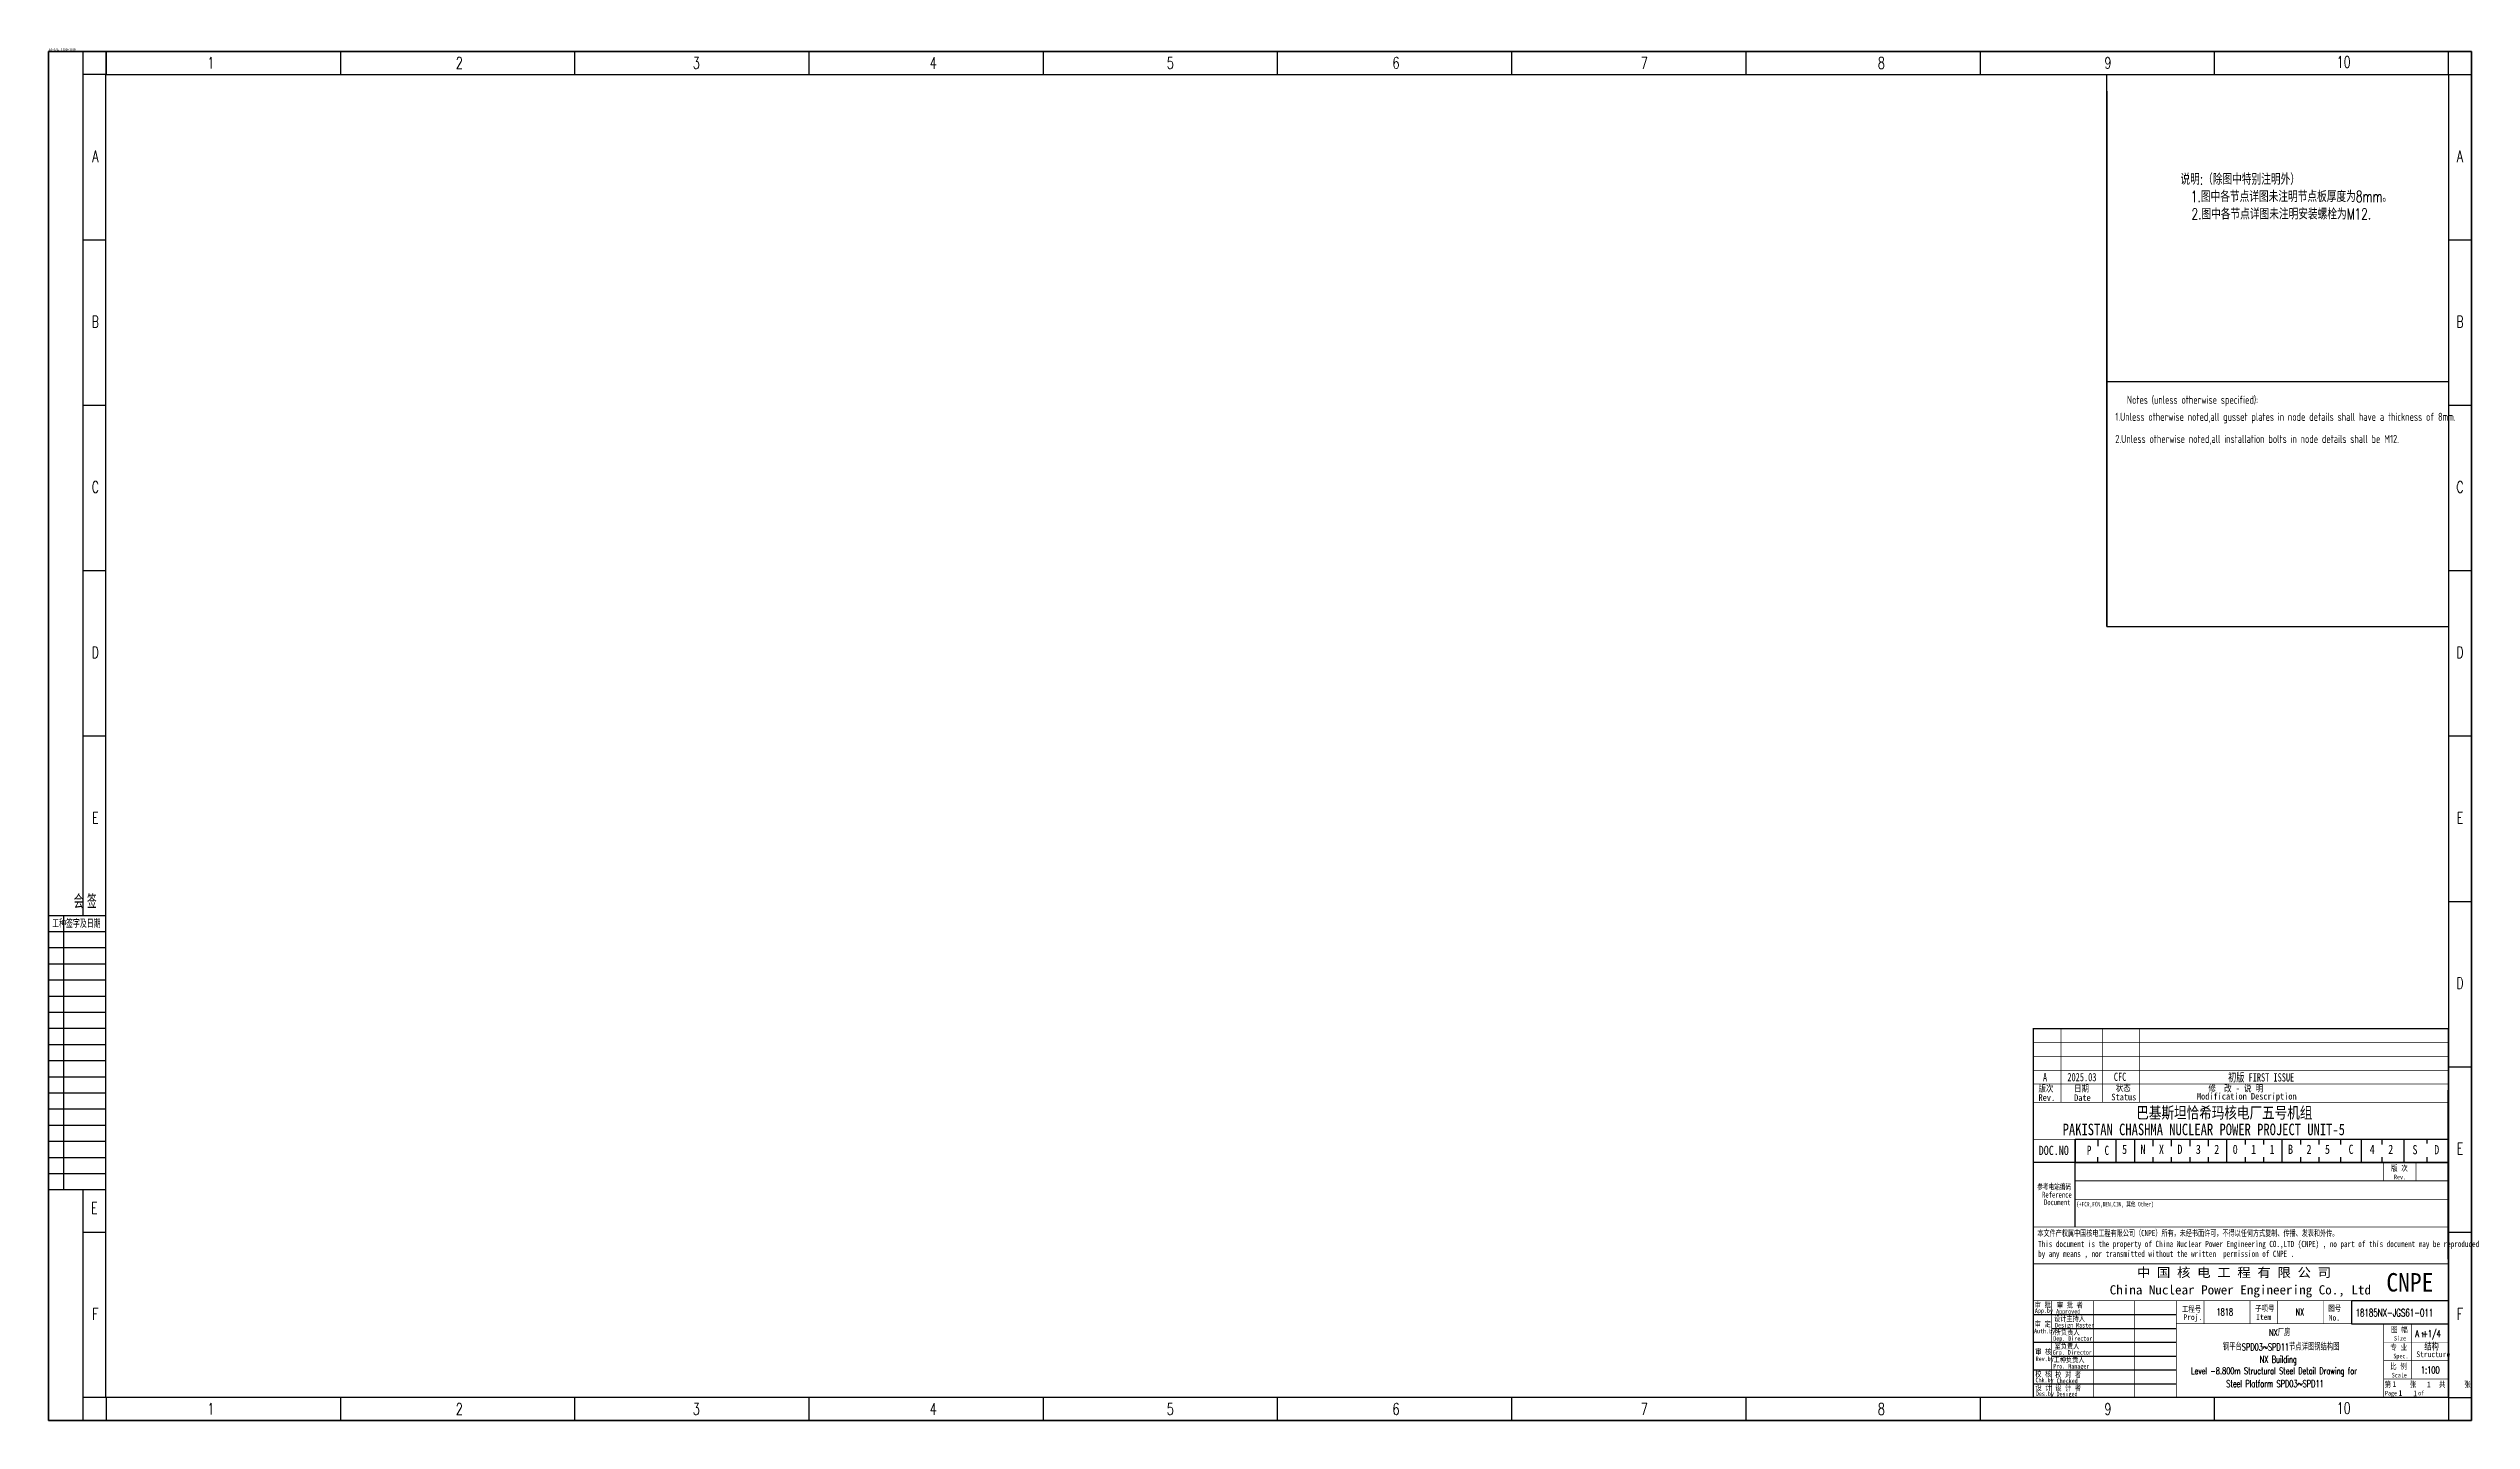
# Model space of a CAD drawing. Extents: x -110916 to 14423, y -159679 to 774005.
# Drawn here: x -105061 to 41, y -159679 to -100149 of the extents above; entities that cross this region are included whole.
import ezdxf
from ezdxf.enums import TextEntityAlignment as Align

# ---------------------------------------------------------------- set-up
doc = ezdxf.new("R2010")
doc.units = 0
doc.linetypes.add('CONTINOUS', pattern=[0])
doc.layers.get('0').update_dxf_attribs({"linetype": 'CONTINUOUS'})
for name, color, linetype in [('1', 1, 'CONTINUOUS'), ('C77(文本)', 3, 'CONTINUOUS'), ('PDIM', 3, 'CONTINUOUS'), ('PUB_TEXT', 7, 'CONTINUOUS'), ('TK', 7, 'CONTINUOUS'), ('图框', 4, 'CONTINOUS'), ('标注', 3, 'CONTINUOUS')]:
    doc.layers.add(name, color=color, linetype=linetype)
doc.layers.add('_TSZ_PLOT_MARK', color=1, linetype='CONTINUOUS', plot=False)
doc.styles.add('1', font='ROMANS', dxfattribs={"width": 0.7, "bigfont": 'HZTXT'})
doc.styles.add('_TSZ_PLOT_MARK', font='tssdeng.shx', dxfattribs={"width": 0.7, "bigfont": 'tssdchn.shx'})
doc.styles.add('bine', font='binee.shx', dxfattribs={"width": 0.7, "bigfont": 'binec.shx'})
doc.styles.add('CHINESE-3', font='romand.shx', dxfattribs={"width": 0.8, "bigfont": 'ochinese.shx'})
doc.styles.add('HZ', font='TXT.shx', dxfattribs={"width": 0.7, "bigfont": 'hz.shx'})
doc.styles.add('RH', font='romans.shx', dxfattribs={"width": 0.7, "bigfont": 'hz.shx'})
doc.styles.add('ROMAND', font='romand.shx', dxfattribs={"width": 0.7, "bigfont": 'ochinese.shx'})
doc.styles.add('TSSD_Rein', font='Tssdeng.shx', dxfattribs={"width": 0.7, "bigfont": 'hztxt.shx'})
doc.styles.add('宋体', font='', dxfattribs={"width": 0.7})
doc.styles.add('汉字', font='STFANGSO.TTF', dxfattribs={"width": 0.8, "height": 4})
doc.styles.get('宋体').set_extended_font_data('SimSun')

msp = doc.modelspace()

# ---------------------------------------------------------------- texts
at = {"color": 4, "linetype": 'Continuous', "style": '宋体', "width": 0.8}
for s, p in [('巴基斯坦恰希玛核电厂五号机组', (-14501, -146572)), ('PAKISTAN CHASHMA NUCLEAR POWER PROJECT UNIT-5', (-17696, -147298))]:
    msp.add_text(s, height=500, dxfattribs=at).set_placement(p)
for s, p in [('5', (-15118, -148232)), ('N', (-14318, -148232)), ('X', (-13518, -148232)), ('D', (-12718, -148232)), ('3', (-11918, -148232)), ('2', (-11118, -148232)), ('0', (-10318, -148232)), ('B', (-7918, -148232)), ('2', (-7118, -148232)), ('5', (-6318, -148232)), ('C', (-5293, -148232)), ('4', (-4373, -148232)), ('2', (-3573, -148232)), ('S', (-2521, -148249)), ('D', (-1578, -148249))]:
    msp.add_text(s, height=400, dxfattribs=at).set_placement(p, align=Align.BOTTOM_LEFT)
at = {"color": 2, "linetype": 'Continuous', "style": '宋体', "width": 0.8}
for p in [(-9518, -148232), (-8718, -148232)]:
    msp.add_text('1', height=400, dxfattribs=at).set_placement(p, align=Align.BOTTOM_LEFT)
at = {"color": 4, "linetype": 'Continuous', "char_height": 400, "attachment_point": 5, "style": '宋体'}
for s, width, insert in [('P', 577.48, (-16547, -147951)), ('C', 676.01, (-15780, -147958))]:
    msp.add_mtext_dynamic_manual_height_columns(s, width=width, gutter_width=100, heights=[0], dxfattribs=dict(at, insert=insert))
at = {"layer": '1', "color": 4}
for s, height, style, width, p in [('A', 360, '宋体', 0.7, (-18549, -144967)), ('2025.03', 360, '宋体', 0.7, (-17489, -144958)), ('CFC', 360, '宋体', 0.7, (-15474, -144945)), ('初版 FIRST ISSUE', 360, '宋体', 0.7, (-10516, -144970)), ('版次', 288, '汉字', 0.8, (-18742, -145413)), ('Rev.', 288, '汉字', 0.8, (-18742, -145810)), ('Date', 288, '汉字', 0.8, (-17197, -145816)), ('日期 ', 288, '汉字', 0.8, (-17197, -145413)), ('Status', 288, '汉字', 0.8, (-15581, -145788)), ('状态', 288, '汉字', 0.8, (-15389, -145392)), ('Modification Description', 288, '汉字', 0.8, (-11872, -145751)), ('修  改 - 说 明', 288, '汉字', 0.8, (-11372, -145408)), ('DOC.NO', 400, '宋体', 0.8, (-18733, -148158)), ('版 次', 250, '汉字', 0.8, (-3448, -148852)), ('Rev.', 200, '汉字', 0.8, (-3322, -149212)), ('App.by', 200, '汉字', 0.8, (-18901, -155011)), ('审 定', 240, '汉字', 0.8, (-18907, -155608)), ('审 批', 240, '汉字', 0.8, (-18903, -154778)), ('设计主持人', 240, '汉字', 0.8, (-18069, -155375)), ('Design Master', 200, '汉字', 0.8, (-18024, -155643)), ('Approved', 200, '汉字', 0.8, (-17978, -155045)), ('审 批 者', 240, '汉字', 0.8, (-17945, -154786)), ('Proj.', 250, '汉字', 0.8, (-12457, -155319)), ('Item', 250, '汉字', 0.8, (-9300, -155315)), ('No.', 250, '汉字', 0.8, (-6153, -155343)), ('Auth.by', 200, '汉字', 0.8, (-18935, -155895)), ('审 核', 240, '汉字', 0.8, (-18883, -156813)), ('Dep. Director', 200, '汉字', 0.8, (-18105, -156219)), ('室负责人', 240, '汉字', 0.8, (-18047, -156565)), ('所负责人', 240, '汉字', 0.8, (-18036, -155962)), ('专 业', 250, '汉字', 0.8, (-3476, -156621)), ('图 幅', 250, '汉字', 0.8, (-3448, -155852)), ('Size', 200, '汉字', 0.8, (-3322, -156212)), ('校 核', 240, '汉字', 0.8, (-18882, -157776)), ('Rev.by', 200, '汉字', 0.8, (-18866, -157101)), ('Grp. Director', 200, '汉字', 0.8, (-18125, -156821)), ('Pro. Manager', 200, '汉字', 0.8, (-18104, -157421)), ('工种负责人', 240, '汉字', 0.8, (-18090, -157155)), ('校 对 者', 240, '汉字', 0.8, (-18015, -157800)), ('比 例', 250, '汉字', 0.8, (-3488, -157450)), ('Scale', 200, '汉字', 0.8, (-3420, -157810)), ('Spec.', 200, '汉字', 0.8, (-3350, -156981)), ('Structure', 250, '汉字', 0.8, (-2353, -156929)), ('设 计', 240, '汉字', 0.8, (-18874, -158370)), ('Chk.by', 200, '汉字', 0.8, (-18873, -158021)), ('Des.by', 200, '汉字', 0.8, (-18858, -158615)), ('设 计 者', 240, '汉字', 0.8, (-18015, -158385)), ('Desiged', 200, '汉字', 0.8, (-17962, -158627)), ('Checked', 200, '汉字', 0.8, (-17957, -158057)), ('第     张      共     张', 250, '汉字', 0.8, (-3729, -158235)), ('Page       of  ', 200, '汉字', 0.8, (-3713, -158590)), ('1', 250, '汉字', 0.8, (-3388, -158224)), ('1', 250, '汉字', 0.8, (-3127, -158613)), ('1', 250, '汉字', 0.8, (-2490, -158623)), ('1', 250, '汉字', 0.8, (-1894, -158239))]:
    msp.add_text(s, height=height, dxfattribs=dict(at, style=style, width=width)).set_placement(p)
at = {"layer": '1', "color": 4, "ltscale": 0.8}
for s, height, style, width, p in [('参考电站编码', 250, '宋体', 0.7, (-18798, -149658)), ('Reference', 250, '宋体', 0.7, (-18587, -150004)), ('Document', 250, '宋体', 0.7, (-18503, -150334)), ('(+FCR,FCN,DEN,CIN, 其他 Other)', 200, '宋体', 0.7, (-17101, -150390)), ('本文件产权属中国核电工程有限公司（CNPE）所有，未经书面许可，不得以任何方式复制、传播、发表和外传。', 270, '宋体', 0.7, (-18790, -151679)), ('This document is the property of China Nuclear Power Engineering CO.,LTD (CNPE) , no part of this document may be reproduced ', 270, '宋体', 0.7, (-18759, -152153)), ('by any means , nor transmitted without the written  permission of CNPE .', 270, '宋体', 0.7, (-18759, -152577)), ('工程号', 250, '汉字', 0.8, (-12525, -154967)), ('子项号', 250, '汉字', 0.8, (-9346, -154935)), ('图号', 250, '汉字', 0.8, (-6174, -154928))]:
    msp.add_text(s, height=height, dxfattribs=dict(at, style=style, width=width)).set_placement(p)
at = {"layer": '1', "color": 4, "style": '宋体'}
for s, width, p, p2 in [('中 国 核 电 工 程 有 限 公 司', 1.015354, (-14475, -153453), (-6053, -153453)), ('China Nuclear Power Engineering Co., Ltd', 0.990448, (-15654, -154208), (-4322, -154208))]:
    msp.add_text(s, height=400, dxfattribs=dict(at, width=width)).set_placement(p, p2, align=Align.FIT)
at = {"layer": '_TSZ_PLOT_MARK', "style": '_TSZ_PLOT_MARK'}
msp.add_text('A1+1/4_1:100-1818', height=100, dxfattribs=at).set_placement((-105059, -100279), align=Align.BOTTOM_LEFT)
msp.add_text('A1+1/4_1:100-1818', height=100, dxfattribs=at).set_placement((-105059, -100279), align=Align.BOTTOM_LEFT)
at = {"layer": 'C77(文本)', "color": 7, "linetype": 'Continuous', "style": '1', "width": 0.7}
for s, p in [('说明:（除图中特别注明外）', (-12587, -106060)), ('2.图中各节点详图未注明安装螺栓为M12.', (-12106, -107569)), ('1.图中各节点详图未注明节点板厚度为8mm。', (-12131, -106811))]:
    msp.add_text(s, height=480, dxfattribs=at).set_placement(p)
at = {"layer": 'C77(文本)', "style": 'TSSD_Rein', "width": 0.7}
for s, p in [(' Notes (unless otherwise specified):   ', (-15075, -115566)), ('1.Unless otherwise noted,all gusset plates in node details shall have a thickness of 8mm.', (-15411, -116306)), ('2.Unless otherwise noted,all installation bolts in node details shall be M12.', (-15411, -117265))]:
    msp.add_text(s, height=350, dxfattribs=at).set_placement(p)
at = {"layer": 'PUB_TEXT', "color": 4, "style": '宋体', "width": 0.891618}
msp.add_text('CNPE', height=800, dxfattribs=at).set_placement((-3653, -154081), (-1613, -154081), align=Align.FIT)
at = {"layer": 'TK', "color": 4}
for s, style, width, p in [('1818', 'ROMAND', 0.7, (-11023, -155117)), ('NX', 'ROMAND', 0.7, (-7594, -155117)), ('结构', 'CHINESE-3', 0.8, (-2004, -156636))]:
    msp.add_text(s, height=300, dxfattribs=dict(at, style=style, width=width)).set_placement(p)
at = {"layer": 'TK', "color": 2, "style": 'RH', "width": 0.7}
for s, p in [('钢平台SPD03~SPD11节点详图钢结构图', (-10744, -156635)), ('NX厂房', (-8741, -156010)), ('Level -8.800m Structural Steel Detail Drawing for', (-12123, -157673)), ('NX Building', (-9149, -157172)), (' Steel Platform SPD03~SPD11', (-10742, -158228))]:
    msp.add_text(s, height=300, dxfattribs=at).set_placement(p)
at = {"layer": 'TK', "color": 0, "style": 'ROMAND', "width": 0.7}
for s, height, p in [('A +1/4', 300, (-2392, -156059)), ('1', 200, (-2155, -156059))]:
    msp.add_text(s, height=height, dxfattribs=at).set_placement(p)
at = {"layer": 'TK', "style": 'ROMAND', "width": 0.7}
msp.add_text('1:100', height=300, dxfattribs=at).set_placement((-2153, -157632))
at = {"layer": '图框', "style": 'HZ', "width": 0.7}
for s, p in [('1', (-98012, -101023)), ('2', (-87241, -101029)), ('3', (-76961, -101029)), ('4', (-66681, -101029)), ('5', (-56400, -101029)), ('6', (-46610, -101025)), ('7', (-35839, -101029)), ('8', (-25559, -101029)), ('9', (-15731, -101025)), ('10', (-5505, -100990)), ('A', (-103027, -105079)), ('A', (-463, -105079)), ('B', (-103027, -112254)), ('B', (-463, -112254)), ('C', (-103027, -119429)), ('C', (-463, -119429)), ('D', (-103027, -126604)), ('D', (-463, -126604)), ('E', (-103027, -133779)), ('E', (-463, -133779)), ('D', (-463, -140954)), ('E', (-463, -148129)), ('E', (-103071, -150711)), ('F', (-103027, -155304)), ('F', (-463, -155304)), ('1', (-98012, -159423)), ('2', (-87241, -159429)), ('3', (-76961, -159429)), ('4', (-66681, -159429)), ('5', (-56400, -159429)), ('6', (-46610, -159425)), ('7', (-35839, -159429)), ('8', (-25559, -159429)), ('9', (-15731, -159425)), ('10', (-5505, -159390))]:
    msp.add_text(s, height=500, dxfattribs=at).set_placement(p, align=Align.CENTER)
at = {"layer": '标注', "color": 4, "ltscale": 0.001, "style": 'ROMAND', "width": 0.7}
msp.add_text('18185NX-JGS61-011', height=320, dxfattribs=at).set_placement((-4989, -155159))

# ---------------------------------------------------------------- blocks, each defined once
blk = doc.blocks.new('*U40')
at = {"layer": '图框'}
blk.add_line((0, 500), (0, -500), dxfattribs=at)
blk = doc.blocks.new('*U36')
at = {"color": 0, "linetype": 'ByBlock', "lineweight": -2, "transparency": 16777216}
for p in [(0, 0), (10160, 0), (20320, 0), (30480, 0), (40640, 0), (50800, 0), (60960, 0), (71120, 0), (81280, 0), (91440, 0)]:
    blk.add_blockref('*U40', p, dxfattribs=at)
blk = doc.blocks.new('*U38')
at = {"layer": '图框'}
blk.add_line((0, 500), (0, -500), dxfattribs=at)
blk = doc.blocks.new('*U39')
at = {"color": 0, "linetype": 'ByBlock', "lineweight": -2, "transparency": 16777216}
for p in [(0, 0), (10160, 0), (20320, 0), (30480, 0), (40640, 0), (50800, 0), (60960, 0), (71120, 0), (81280, 0), (91440, 0)]:
    blk.add_blockref('*U38', p, dxfattribs=at)
blk = doc.blocks.new('会签')
at = {"color": 0}
for p, q in [((3629.7, -1305.7), (3604.7, -1305.7)), ((3629.7, -1312.7), (3604.7, -1312.7)), ((3611.4, -1424.7), (3611.4, -1305.7)), ((3629.7, -1319.7), (3604.7, -1319.7)), ((3629.7, -1326.7), (3604.7, -1326.7)), ((3629.7, -1333.7), (3604.7, -1333.7)), ((3629.7, -1340.7), (3604.7, -1340.7)), ((3629.7, -1347.7), (3604.7, -1347.7)), ((3629.7, -1354.7), (3604.7, -1354.7)), ((3629.7, -1361.7), (3604.7, -1361.7)), ((3629.7, -1368.7), (3604.7, -1368.7)), ((3629.7, -1375.7), (3604.7, -1375.7)), ((3629.7, -1382.7), (3604.7, -1382.7)), ((3629.7, -1389.7), (3604.7, -1389.7)), ((3629.7, -1396.7), (3604.7, -1396.7)), ((3629.7, -1403.7), (3604.7, -1403.7)), ((3629.7, -1410.7), (3604.7, -1410.7)), ((3629.7, -1417.7), (3604.7, -1417.7)), ((3629.7, -1424.7), (3604.7, -1424.7))]:
    blk.add_line(p, q, dxfattribs=at)
at = {"color": 0, "style": 'bine', "width": 0.7}
for s, height, p in [('会 签  ', 6, (3622.2, -1302.5)), ('工种签字及日期', 3.3, (3616.8, -1310.9))]:
    blk.add_text(s, height=height, dxfattribs=at).set_placement(p, align=Align.CENTER)

# ---------------------------------------------------------------- linework, layer by layer
at = {"color": 1}
for p, q in [((-15774, -125225), (-15774, -101279)), ((-15774, -114601), (-959, -114601)), ((-15774, -125225), (-959, -125225))]:
    msp.add_line(p, q, dxfattribs=at)
at = {"color": 4, "linetype": 'Continuous'}
msp.add_line((-17167, -147479), (-17167, -151279), dxfattribs=at)
at = {"color": 4}
msp.add_line((-16167, -147479), (-16167, -147779), dxfattribs=at)
at = {"layer": '1', "color": 4}
for p, q in [((-1000, -145343), (-1000, -145343)), ((-1000, -145343), (-1000, -145343)), ((-1000, -145343), (-1000, -145343)), ((-1000, -145343), (-1000, -145343)), ((-1000, -145343), (-1000, -145343)), ((-1000, -145343), (-1000, -145343)), ((-1000, -145343), (-1000, -145343)), ((-1000, -145343), (-1000, -145343)), ((-967, -152674), (-967, -145343)), ((-967, -152674), (-967, -145343)), ((-997, -146855), (-997, -146855)), ((-997, -146855), (-997, -146855)), ((-997, -146855), (-997, -146855)), ((-997, -146855), (-997, -146855)), ((-16167, -147579), (-16167, -147579)), ((-15367, -148479), (-15367, -147479)), ((-14567, -148479), (-14567, -147479)), ((-13767, -147779), (-13767, -147479)), ((-12967, -147779), (-12967, -147479)), ((-12167, -147779), (-12167, -147479)), ((-11367, -147779), (-11367, -147479)), ((-10567, -148479), (-10567, -147479)), ((-9767, -147708), (-9767, -147479)), ((-8967, -147708), (-8967, -147479)), ((-8167, -148479), (-8167, -147479)), ((-7367, -147708), (-7367, -147479)), ((-6567, -147708), (-6567, -147479)), ((-5630, -147708), (-5630, -147479)), ((-4730, -148458), (-4730, -147458)), ((-3830, -147708), (-3830, -147508)), ((-2880, -148479), (-2880, -147479)), ((-1880, -147658), (-1880, -147469)), ((-967, -148479), (-18967, -148479)), ((-16167, -148479), (-16167, -148258)), ((-13767, -148479), (-13767, -148258)), ((-12967, -148479), (-12967, -148258)), ((-12167, -148479), (-12167, -148258)), ((-11367, -148479), (-11367, -148258)), ((-9767, -148479), (-9767, -148258)), ((-8967, -148479), (-8967, -148258)), ((-7367, -148479), (-7367, -148258)), ((-6567, -148479), (-6567, -148258)), ((-5630, -148508), (-5630, -148258)), ((-3830, -148458), (-3830, -148258)), ((-1880, -148458), (-1880, -148258)), ((-18967, -155079), (-12767, -155079)), ((-18967, -156279), (-12767, -156279)), ((-18167, -155679), (-12767, -155679)), ((-18967, -157479), (-12767, -157479)), ((-18167, -156879), (-12767, -156879)), ((-18967, -158079), (-12767, -158079)), ((-967, -158679), (-18967, -158679)), ((-967, -158679), (-18967, -158679)), ((-967, -158679), (-18967, -158679)), ((-967, -158679), (-18967, -158679)), ((-967, -158679), (-18967, -158679)), ((-967, -158679), (-18967, -158679))]:
    msp.add_line(p, q, dxfattribs=at)
at = {"layer": '1', "color": 4, "ltscale": 0.8}
msp.add_line((-18967, -149090), (-18967, -155240), dxfattribs=at)
at = {"layer": '1', "color": 4, "const_width": 50}
for points in [[(-18967, -158679), (-967, -158679), (-967, -142679), (-18967, -142679)], [(-18967, -152879), (-967, -152879), (-967, -158679), (-18967, -158679)]]:
    msp.add_lwpolyline(points, close=True, dxfattribs=at)
at = {"layer": '1', "color": 4}
for points, const_width in [([(-17767, -142679), (-17767, -145879)], 30), ([(-15967, -142679), (-15967, -145879)], 30), ([(-14367, -142679), (-14367, -145879)], 30), ([(-18967, -143279), (-967, -143279)], 30), ([(-18967, -143879), (-967, -143879)], 30), ([(-18967, -144479), (-967, -144479)], 30), ([(-18967, -145079), (-967, -145079)], 30), ([(-18967, -145879), (-967, -145879)], 30), ([(-18967, -147479), (-967, -147479)], 30), ([(-17167, -147479), (-17167, -151279)], 30), ([(-18967, -148479), (-967, -148479)], 30), ([(-3767, -148479), (-3767, -149279)], 30), ([(-2367, -148479), (-2367, -149279)], 30), ([(-17167, -149279), (-967, -149279)], 30), ([(-17167, -150079), (-967, -150079)], 30), ([(-18967, -151279), (-967, -151279)], 30), ([(-18967, -154479), (-967, -154479)], 30), ([(-18167, -154479), (-18167, -158679)], 30), ([(-18167, -154479), (-18167, -158679)], 30), ([(-16367, -154479), (-16367, -158679)], 30), ([(-14567, -154479), (-14567, -158679)], 30), ([(-12767, -154479), (-12767, -158679)], 30), ([(-11567, -154479), (-11567, -155479)], 25), ([(-9567, -154479), (-9567, -155479)], 25), ([(-8367, -154479), (-8367, -155479)], 25), ([(-6367, -154479), (-6367, -155479)], 25), ([(-5167, -154479), (-5167, -155479)], 25), ([(-12767, -155479), (-967, -155479)], 30), ([(-3767, -155479), (-3767, -158679)], 30), ([(-2567, -155479), (-2567, -157879)], 25), ([(-967, -156279), (-3767, -156279)], 25), ([(-967, -157079), (-3767, -157079)], 25), ([(-967, -157879), (-3767, -157879)], 25)]:
    msp.add_lwpolyline(points, dxfattribs=dict(at, const_width=const_width))
at = {"layer": '_TSZ_PLOT_MARK'}
for points in [[(-105059, -159679), (41, -159679), (41, -100279), (-105059, -100279)], [(-105059, -159679), (41, -159679), (41, -100279), (-105059, -100279)], [(-17159, -148479), (-959, -148479), (-959, -147479), (-17159, -147479)], [(-17159, -148479), (-959, -148479), (-959, -147479), (-17159, -147479)], [(-5159, -155479), (-959, -155479), (-959, -154479), (-5159, -154479)], [(-5159, -155479), (-959, -155479), (-959, -154479), (-5159, -154479)]]:
    msp.add_lwpolyline(points, close=True, dxfattribs=at)
at = {"layer": 'PDIM'}
for q in [(-15774, -125225), (-15774, -114601), (-15774, -122301)]:
    msp.add_line((-15774, -102001), q, dxfattribs=at)
at = {"layer": '图框'}
for p, q in [((-105059, -100279), (41, -100279)), ((-105059, -159679), (-105059, -100279)), ((-103559, -137779), (-103559, -100279)), ((-102559, -101279), (-102559, -100279)), ((-959, -101279), (-959, -100279)), ((41, -100279), (41, -159679)), ((-102559, -101279), (-103559, -101279)), ((-959, -101279), (41, -101279)), ((-103559, -108454), (-102559, -108454)), ((-959, -108454), (41, -108454)), ((-103559, -115629), (-102559, -115629)), ((-959, -115629), (41, -115629)), ((-103559, -122804), (-102559, -122804)), ((-959, -122804), (41, -122804)), ((-103559, -129979), (-102559, -129979)), ((-959, -129979), (-959, -158679)), ((-959, -129979), (-959, -158679)), ((-959, -129979), (-959, -158679)), ((-959, -129979), (-959, -158679)), ((-959, -129979), (41, -129979)), ((-959, -137154), (41, -137154)), ((-959, -144329), (41, -144329)), ((-103559, -159679), (-103559, -149677)), ((-103559, -151504), (-102559, -151504)), ((-959, -151504), (41, -151504)), ((-102559, -158679), (-103559, -158679)), ((-959, -158679), (-959, -159679)), ((-959, -158679), (41, -158679)), ((41, -159679), (-105059, -159679))]:
    msp.add_line(p, q, dxfattribs=at)
at = {"layer": '图框', "color": 1}
for p, q in [((-102567, -158679), (-102567, -101279)), ((-102559, -101279), (-959, -101279)), ((-959, -101279), (-959, -158679)), ((-959, -158679), (-102559, -158679))]:
    msp.add_line(p, q, dxfattribs=at)
at = {"layer": '图框', "color": 4}
msp.add_line((-967, -158679), (-18967, -158679), dxfattribs=at)
msp.add_line((-967, -158679), (-18967, -158679), dxfattribs=at)
msp.add_line((-967, -158679), (-18967, -158679), dxfattribs=at)
msp.add_line((-967, -158679), (-18967, -158679), dxfattribs=at)

# ---------------------------------------------------------------- block references
at = {"linetype": 'Continuous'}
for name, p in [('*U39', (-102559, -100779)), ('*U36', (-102559, -159179))]:
    msp.add_blockref(name, p, dxfattribs=at)
at = {"color": 0, "xscale": 100, "yscale": 100, "zscale": 100}
msp.add_blockref('会签', (-465529, -7206), dxfattribs=at)

msp.set_redraw_order([(e.dxf.handle, doc.entitydb.next_handle()) for e in msp.query("TEXT MTEXT ATTDEF DIMENSION ARC_DIMENSION")])  # texts and dimensions are drawn at this point

doc.saveas('drawing.dxf')
